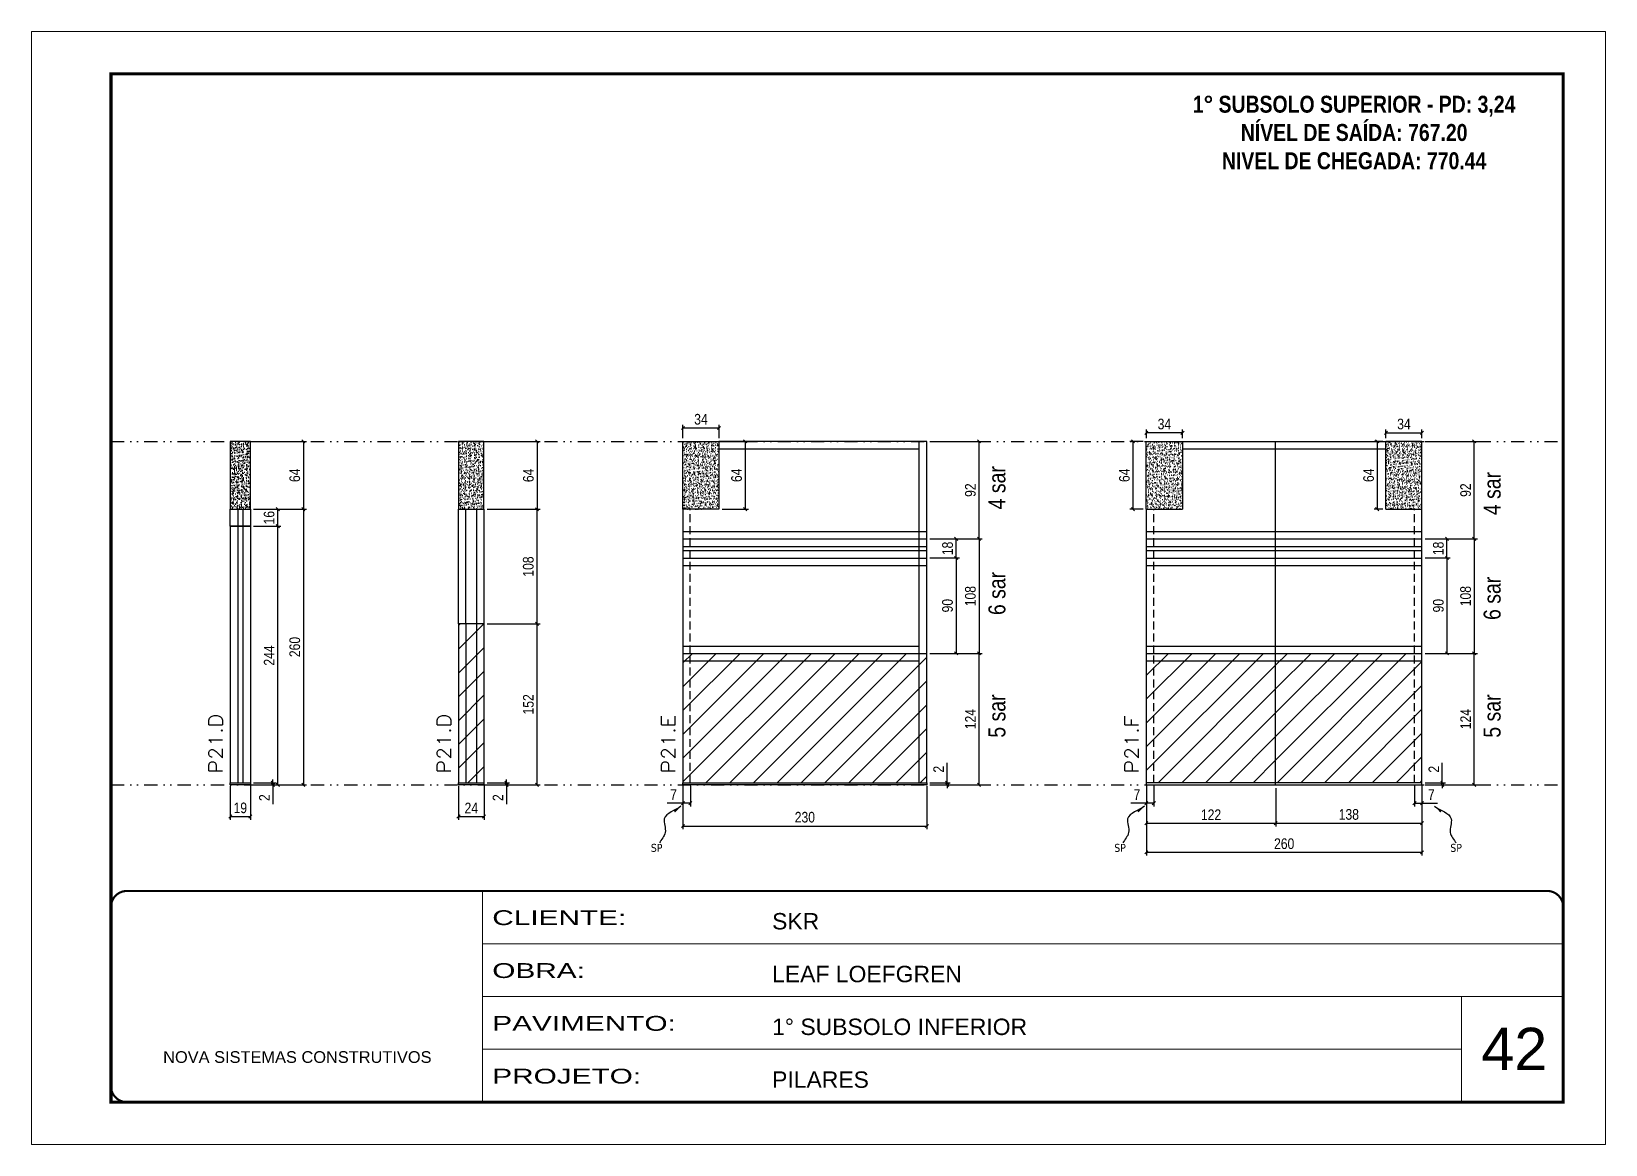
# Model space of a CAD drawing. Extents: x 14400 to 27878, y -21631 to 6985.
# Drawn here: x 15998 to 17483, y -5551 to -4501 of the extents above; entities that cross this region are included whole.
import ezdxf

# ---------------------------------------------------------------- set-up
doc = ezdxf.new("R2010")
doc.units = 0
for name, pattern in [('CONTINUO', [0]), ('DASHED', [0.75, 0.5, -0.25]), ('DIVIDE2', [0.625, 0.25, -0.125, 0, -0.125, 0, -0.125]), ('HIDDEN', [0.375, 0.25, -0.125])]:
    doc.linetypes.add(name, pattern=pattern)
for name, color, linetype, lineweight in [('CARIMBO', 255, 'Continuous', 9), ('Folhas', 255, 'Continuous', 9), ('Hachura', 251, 'Continuous', 9), ('SARRAFO DE PRESSAO', 251, 'DASHED', 9), ('Texto Seção', 7, 'Continuous', 15)]:
    doc.layers.add(name, color=color, linetype=linetype, lineweight=lineweight)
for name, color, linetype in [('COTA', 241, 'Continuous'), ('NOMENCLATURA', 7, 'Continuous'), ('Nível', 160, 'Continuous'), ('Painéis', 200, 'Continuous'), ('SARR_2.2x7', 40, 'Continuous'), ('Sarrafo de Pressão', 42, 'HIDDEN'), ('texto', 7, 'Continuous')]:
    doc.layers.add(name, color=color, linetype=linetype)
doc.styles.add('ARIAL', font='arial.ttf')
doc.styles.add('ARIAL_NARROW', font='ARIALN.TTF', dxfattribs={"height": 0.2})
doc.styles.add('COTA TECNICA', font='techl___.ttf', dxfattribs={"height": 10})
doc.styles.add('COTA TECNICA-50', font='techl___.ttf', dxfattribs={"height": 10})
doc.styles.add('REGUA-120', font='ROMANS.shx', dxfattribs={"height": 15})
doc.styles.add('ROMANC', font='techb___.ttf', dxfattribs={"height": 2.5})
doc.styles.get("Standard").update_dxf_attribs({"font": 'arial.ttf'})
doc.styles.add('Tecnologia', font='')
doc.styles.get('Tecnologia').set_extended_font_data('Forgotten Futurist')
doc.dimstyles.new('COTA PAINEL-50', dxfattribs={"dimtxt": 10, "dimasz": 3, "dimexe": 3, "dimexo": 3, "dimgap": 3, "dimtad": 1, "dimdec": 1, "dimzin": 12, "dimdsep": 46, "dimtxsty": 'COTA TECNICA-50', "dimblk1": 'OBLIQUE', "dimblk2": 'OBLIQUE', "dimsah": 1, "dimcen": 0.9, "dimclrd": 4, "dimclre": 4, "dimclrt": 240, "dimadec": 1, "dimazin": 3, "dimtfac": 1, "dimtdec": 1, "dimtmove": 0, "dimatfit": 3, "dimfxl": 1, "dimtolj": 1, "dimtzin": 12, "dimarcsym": 0})
doc.dimstyles.new('PAINEL', dxfattribs={"dimtxt": 10, "dimasz": 3, "dimexe": 3, "dimexo": 3, "dimgap": 3, "dimtad": 1, "dimdec": 1, "dimzin": 12, "dimdsep": 46, "dimtxsty": 'COTA TECNICA', "dimblk1": 'OBLIQUE', "dimblk2": 'OBLIQUE', "dimsah": 1, "dimcen": 0.9, "dimclrd": 4, "dimclre": 4, "dimclrt": 240, "dimadec": 1, "dimazin": 3, "dimtfac": 1, "dimtdec": 1, "dimtmove": 0, "dimatfit": 3, "dimfxl": 1, "dimtolj": 1, "dimtzin": 12, "dimarcsym": 0})
doc.dimstyles.get("Standard").update_dxf_attribs({"dimtxt": 0.18, "dimasz": 0.18, "dimexe": 0.18, "dimexo": 0.0625, "dimgap": 0.09, "dimtad": 0, "dimtih": 1, "dimtoh": 1, "dimdec": 4, "dimzin": 0, "dimdsep": 46, "dimtxsty": 'Standard', "dimcen": 0.09, "dimadec": 0, "dimazin": 0, "dimtfac": 1, "dimtdec": 4, "dimtofl": 0, "dimtmove": 0, "dimatfit": 3, "dimfxl": 1, "dimtolj": 1, "dimtzin": 0, "dimarcsym": 0})

msp = doc.modelspace()

# ---------------------------------------------------------------- texts
at = {"layer": 'CARIMBO', "style": 'ARIAL'}
msp.add_text('42', height=40, dxfattribs=at).set_placement((17366.33, -5480.88))
at = {"layer": 'NOMENCLATURA', "style": 'ARIAL_NARROW'}
for s, p in [('4 sar', (16917.29, -4951.83)), ('4 sar', (17384.49, -4957.28)), ('6 sar', (16917.29, -5051.55)), ('6 sar', (17384.49, -5056.18)), ('5 sar', (16917.29, -5167.22)), ('5 sar', (16917.29, -5167.22)), ('5 sar', (17384.49, -5167.22))]:
    msp.add_text(s, height=16, rotation=90, dxfattribs=at).set_placement(p)
at = {"layer": 'NOMENCLATURA', "color": 2, "insert": (17246.31, -4534.96), "char_height": 16, "attachment_point": 2, "style": 'ROMANC'}
msp.add_mtext_dynamic_manual_height_columns('\\P1° SUBSOLO SUPERIOR - PD: 3,24\\PNÍVEL DE SAÍDA: 767.20\\PNIVEL DE CHEGADA: 770.44', width=432.3511, gutter_width=1, heights=[0], dxfattribs=at)
at = {"layer": 'texto', "color": 0, "char_height": 7.5, "attachment_point": 5}
for insert in [(16588.27, -5271.23), (17025.47, -5271.23), (17342.5, -5271.23)]:
    msp.add_mtext('{\\fTahoma|b0|i0|c0|p34;\\C4;SP}', dxfattribs=dict(at, insert=insert))
at = {"layer": 'Texto Seção', "style": 'REGUA-120', "width": 1.1}
for s, p in [('P21.D', (16178.75, -5200.98)), ('P21.D', (16394.13, -5200.98)), ('P21.E', (16605.8, -5200.98)), ('P21.F', (17043, -5200.98))]:
    msp.add_text(s, height=13, rotation=90, dxfattribs=at).set_placement(p)

# ---------------------------------------------------------------- blocks, each defined once
blk = doc.blocks.new('9999999999')
at = {"color": 30, "linetype": 'CONTINUO'}
for p, q in [((98564.6, 34230.2), (98564.6, 34429.4)), ((98564.6, 34379.6), (99584, 34379.6)), ((98564.6, 34329.8), (99488, 34329.8)), ((99584, 34329.8), (99488, 34329.8)), ((99488, 34329.8), (99488, 34230.2)), ((98564.6, 34280), (99488, 34280))]:
    blk.add_line(p, q, dxfattribs=at)
at = {"color": 30, "linetype": 'CONTINUO', "const_width": 2}
blk.add_lwpolyline([(99584, 34230.2), (99584, 34414.4, 0.414214), (99569, 34429.4), (98229, 34429.4, 0.414214), (98214, 34414.4), (98214, 34245.2, 0.414214), (98229, 34230.2), (99584, 34230.2)], format="xyb", dxfattribs=at)
at = {"layer": 'Folhas'}
blk.add_lwpolyline([(98139, 34190.2), (99624, 34190.2), (99624, 35240.2), (98139, 35240.2)], close=True, dxfattribs=at)
at = {"layer": 'Folhas', "color": 30, "const_width": 3}
blk.add_lwpolyline([(98214, 34230.2), (99584, 34230.2), (99584, 35200.2), (98214, 35200.2)], close=True, dxfattribs=at)
at = {"color": 7, "linetype": 'Continuous', "ltscale": 5, "style": 'ARIAL'}
for s, height, p in [('SKR', 15.48, (98837.7, 34393.1)), ('LEAF LOEFGREN', 15.483, (98837.7, 34343.3)), ('1° SUBSOLO INFERIOR', 15.483, (98837.7, 34293.5)), ('NOVA SISTEMAS CONSTRUTIVOS', 11.059, (98263.2, 34267.2)), ('PILARES', 15.48, (98837.7, 34243.7))]:
    blk.add_text(s, height=height, dxfattribs=at).set_placement(p)
at = {"layer": 'Folhas', "color": 7, "style": 'Tecnologia', "width": 1.5}
for s, p in [('CLIENTE:', (98573.7, 34397.2)), ('OBRA:', (98573.7, 34347.3)), ('PAVIMENTO:', (98573.7, 34297.5)), ('PROJETO:', (98573.7, 34247.7))]:
    blk.add_text(s, height=14, dxfattribs=at).set_placement(p)
blk = doc.blocks.new('_Oblique')
at = {"color": 0, "linetype": 'ByBlock', "lineweight": -2}
blk.add_line((-0.5, -0.5), (0.5, 0.5), dxfattribs=at)
blk = doc.blocks.new('*D1478')
at = {"layer": 'COTA', "color": 4, "lineweight": -2, "transparency": 16777216}
for p, q in [((17050.3, -5212.7), (17050.3, -5278.4)), ((17310.3, -5212.7), (17310.3, -5278.4)), ((17310.3, -5275.4), (17050.3, -5275.4))]:
    blk.add_line(p, q, dxfattribs=at)
at = {"layer": 'Defpoints', "color": 0, "transparency": 16777216}
for p in [(17050.3, -5209.7), (17310.3, -5209.7), (17050.3, -5275.4)]:
    blk.add_point(p, dxfattribs=at)
at = {"layer": 'COTA', "color": 4, "lineweight": -2, "transparency": 16777216, "xscale": 3, "yscale": 3, "zscale": 3, "rotation": 180}
blk.add_blockref('_Oblique', (17050.3, -5275.4), dxfattribs=at)
at = {"layer": 'COTA', "color": 4, "lineweight": -2, "transparency": 16777216, "xscale": 3, "yscale": 3, "zscale": 3}
blk.add_blockref('_Oblique', (17310.3, -5275.4), dxfattribs=at)
at = {"layer": 'COTA', "color": 240, "transparency": 16777216, "insert": (17180.3, -5267.3), "char_height": 10, "attachment_point": 5, "style": 'COTA TECNICA'}
blk.add_mtext('\\A1;260', dxfattribs=at)
blk = doc.blocks.new('*D1479')
at = {"layer": 'COTA', "color": 4, "lineweight": -2, "transparency": 16777216}
for p, q in [((17303.3, -5212.7), (17303.3, -5232)), ((17310.3, -5214.7), (17310.3, -5232)), ((17303.3, -5229), (17310.3, -5229)), ((17310.3, -5229), (17325, -5229))]:
    blk.add_line(p, q, dxfattribs=at)
at = {"layer": 'Defpoints', "color": 0, "transparency": 16777216}
for p in [(17303.3, -5209.7), (17310.3, -5211.7), (17310.3, -5229)]:
    blk.add_point(p, dxfattribs=at)
at = {"layer": 'COTA', "color": 4, "lineweight": -2, "transparency": 16777216, "xscale": 3, "yscale": 3, "zscale": 3, "rotation": 180}
blk.add_blockref('_Oblique', (17303.3, -5229), dxfattribs=at)
at = {"layer": 'COTA', "color": 4, "lineweight": -2, "transparency": 16777216, "xscale": 3, "yscale": 3, "zscale": 3}
blk.add_blockref('_Oblique', (17310.3, -5229), dxfattribs=at)
at = {"layer": 'COTA', "color": 240, "transparency": 16777216, "insert": (17319.1, -5220.9), "char_height": 10, "attachment_point": 5, "style": 'COTA TECNICA-50'}
blk.add_mtext('\\A1;7', dxfattribs=at)
blk = doc.blocks.new('*D1480')
at = {"layer": 'COTA', "color": 4, "lineweight": -2, "transparency": 16777216}
for p, q in [((17050.3, -5214.7), (17050.3, -5232)), ((17057.3, -5212.7), (17057.3, -5232)), ((17050.3, -5229), (17035.5, -5229)), ((17057.3, -5229), (17050.3, -5229))]:
    blk.add_line(p, q, dxfattribs=at)
at = {"layer": 'Defpoints', "color": 0, "transparency": 16777216}
for p in [(17050.3, -5211.7), (17057.3, -5209.7), (17050.3, -5229)]:
    blk.add_point(p, dxfattribs=at)
at = {"layer": 'COTA', "color": 4, "lineweight": -2, "transparency": 16777216, "xscale": 3, "yscale": 3, "zscale": 3, "rotation": 180}
blk.add_blockref('_Oblique', (17050.3, -5229), dxfattribs=at)
at = {"layer": 'COTA', "color": 4, "lineweight": -2, "transparency": 16777216, "xscale": 3, "yscale": 3, "zscale": 3}
blk.add_blockref('_Oblique', (17057.3, -5229), dxfattribs=at)
at = {"layer": 'COTA', "color": 240, "transparency": 16777216, "insert": (17041.4, -5220.9), "char_height": 10, "attachment_point": 5, "style": 'COTA TECNICA-50'}
blk.add_mtext('\\A1;7', dxfattribs=at)
blk = doc.blocks.new('*D1481')
at = {"layer": 'COTA', "color": 4, "lineweight": -2, "transparency": 16777216}
for p, q in [((17329.5, -5209.7), (17329.5, -5190.9)), ((17313.3, -5209.7), (17332.5, -5209.7)), ((17313.3, -5211.7), (17332.5, -5211.7)), ((17329.5, -5211.7), (17329.5, -5209.7)), ((17329.5, -5211.7), (17329.5, -5214.7))]:
    blk.add_line(p, q, dxfattribs=at)
at = {"layer": 'Defpoints', "color": 0, "transparency": 16777216}
for p in [(17310.3, -5209.7), (17310.3, -5211.7), (17329.5, -5211.7)]:
    blk.add_point(p, dxfattribs=at)
at = {"layer": 'COTA', "color": 4, "lineweight": -2, "transparency": 16777216, "xscale": 3, "yscale": 3, "zscale": 3}
for p, rotation in [((17329.5, -5209.7), 270), ((17329.5, -5211.7), 90)]:
    blk.add_blockref('_Oblique', p, dxfattribs=dict(at, rotation=rotation))
at = {"layer": 'COTA', "color": 240, "transparency": 16777216, "insert": (17321.5, -5197), "char_height": 10, "attachment_point": 5, "rotation": 90, "style": 'COTA TECNICA-50'}
blk.add_mtext('\\A1;2', dxfattribs=at)
blk = doc.blocks.new('*D1497')
at = {"layer": 'COTA', "color": 4, "linetype": 'ByBlock', "lineweight": -2, "transparency": 16777216}
for p, q in [((17313.3, -5087.7), (17362.6, -5087.7)), ((17359.6, -5211.7), (17359.6, -5087.7)), ((17313.3, -5211.7), (17362.6, -5211.7))]:
    blk.add_line(p, q, dxfattribs=at)
at = {"layer": 'Defpoints', "color": 0, "linetype": 'ByBlock', "transparency": 16777216}
for p in [(17310.3, -5087.7), (17359.6, -5087.7), (17310.3, -5211.7)]:
    blk.add_point(p, dxfattribs=at)
at = {"layer": 'COTA', "color": 4, "linetype": 'ByBlock', "lineweight": -2, "transparency": 16777216, "xscale": 3, "yscale": 3, "zscale": 3}
for p, rotation in [((17359.6, -5087.7), 90), ((17359.6, -5211.7), 270)]:
    blk.add_blockref('_Oblique', p, dxfattribs=dict(at, rotation=rotation))
at = {"layer": 'COTA', "color": 240, "linetype": 'ByBlock', "transparency": 16777216, "insert": (17351.5, -5149.7), "char_height": 10, "attachment_point": 5, "rotation": 90, "style": 'COTA TECNICA'}
blk.add_mtext('\\A1;124', dxfattribs=at)
blk = doc.blocks.new('*D1498')
at = {"layer": 'COTA', "color": 4, "linetype": 'ByBlock', "lineweight": -2, "transparency": 16777216}
for p, q in [((17313.3, -5087.7), (17362.6, -5087.7)), ((17359.6, -5211.7), (17359.6, -5087.7)), ((17313.3, -5211.7), (17362.6, -5211.7))]:
    blk.add_line(p, q, dxfattribs=at)
at = {"layer": 'Defpoints', "color": 0, "linetype": 'ByBlock', "transparency": 16777216}
for p in [(17310.3, -5087.7), (17359.6, -5087.7), (17310.3, -5211.7)]:
    blk.add_point(p, dxfattribs=at)
at = {"layer": 'COTA', "color": 4, "linetype": 'ByBlock', "lineweight": -2, "transparency": 16777216, "xscale": 3, "yscale": 3, "zscale": 3}
for p, rotation in [((17359.6, -5087.7), 90), ((17359.6, -5211.7), 270)]:
    blk.add_blockref('_Oblique', p, dxfattribs=dict(at, rotation=rotation))
at = {"layer": 'COTA', "color": 240, "linetype": 'ByBlock', "transparency": 16777216, "insert": (17351.5, -5149.7), "char_height": 10, "attachment_point": 5, "rotation": 90, "style": 'COTA TECNICA'}
blk.add_mtext('\\A1;124', dxfattribs=at)
blk = doc.blocks.new('*D1499')
at = {"layer": 'COTA', "color": 4, "lineweight": -2, "transparency": 16777216}
for p, q in [((17172.3, -5214.7), (17172.3, -5250.9)), ((17310.3, -5214.7), (17310.3, -5250.9)), ((17172.3, -5247.9), (17310.3, -5247.9))]:
    blk.add_line(p, q, dxfattribs=at)
at = {"layer": 'Defpoints', "color": 0, "transparency": 16777216}
for p in [(17172.3, -5211.7), (17310.3, -5211.7), (17310.3, -5247.9)]:
    blk.add_point(p, dxfattribs=at)
at = {"layer": 'COTA', "color": 4, "lineweight": -2, "transparency": 16777216, "xscale": 3, "yscale": 3, "zscale": 3, "rotation": 180}
blk.add_blockref('_Oblique', (17172.3, -5247.9), dxfattribs=at)
at = {"layer": 'COTA', "color": 4, "lineweight": -2, "transparency": 16777216, "xscale": 3, "yscale": 3, "zscale": 3}
blk.add_blockref('_Oblique', (17310.3, -5247.9), dxfattribs=at)
at = {"layer": 'COTA', "color": 240, "transparency": 16777216, "insert": (17241.3, -5239.7), "char_height": 10, "attachment_point": 5, "style": 'COTA TECNICA'}
blk.add_mtext('\\A1;138', dxfattribs=at)
blk = doc.blocks.new('*D1500')
at = {"layer": 'COTA', "color": 4, "lineweight": -2, "transparency": 16777216}
for p, q in [((17050.3, -5214.7), (17050.3, -5250.9)), ((17172.3, -5214.7), (17172.3, -5250.9)), ((17050.3, -5247.9), (17172.3, -5247.9))]:
    blk.add_line(p, q, dxfattribs=at)
at = {"layer": 'Defpoints', "color": 0, "transparency": 16777216}
for p in [(17050.3, -5211.7), (17172.3, -5211.7), (17172.3, -5247.9)]:
    blk.add_point(p, dxfattribs=at)
at = {"layer": 'COTA', "color": 4, "lineweight": -2, "transparency": 16777216, "xscale": 3, "yscale": 3, "zscale": 3, "rotation": 180}
blk.add_blockref('_Oblique', (17050.3, -5247.9), dxfattribs=at)
at = {"layer": 'COTA', "color": 4, "lineweight": -2, "transparency": 16777216, "xscale": 3, "yscale": 3, "zscale": 3}
blk.add_blockref('_Oblique', (17172.3, -5247.9), dxfattribs=at)
at = {"layer": 'COTA', "color": 240, "transparency": 16777216, "insert": (17111.3, -5239.9), "char_height": 10, "attachment_point": 5, "style": 'COTA TECNICA'}
blk.add_mtext('\\A1;122', dxfattribs=at)
blk = doc.blocks.new('*D1482')
at = {"layer": 'COTA', "color": 4, "lineweight": -2, "transparency": 16777216}
for p, q in [((16401.4, -5212.7), (16401.4, -5244.6)), ((16425.4, -5212.7), (16425.4, -5244.6)), ((16401.4, -5241.6), (16425.4, -5241.6))]:
    blk.add_line(p, q, dxfattribs=at)
at = {"layer": 'Defpoints', "color": 0, "transparency": 16777216}
for p in [(16401.4, -5209.7), (16425.4, -5209.7), (16425.4, -5241.6)]:
    blk.add_point(p, dxfattribs=at)
at = {"layer": 'COTA', "color": 4, "lineweight": -2, "transparency": 16777216, "xscale": 3, "yscale": 3, "zscale": 3, "rotation": 180}
blk.add_blockref('_Oblique', (16401.4, -5241.6), dxfattribs=at)
at = {"layer": 'COTA', "color": 4, "lineweight": -2, "transparency": 16777216, "xscale": 3, "yscale": 3, "zscale": 3}
blk.add_blockref('_Oblique', (16425.4, -5241.6), dxfattribs=at)
at = {"layer": 'COTA', "color": 240, "transparency": 16777216, "insert": (16413.4, -5233.6), "char_height": 10, "attachment_point": 5, "style": 'COTA TECNICA'}
blk.add_mtext('\\A1;24', dxfattribs=at)
blk = doc.blocks.new('*D1483')
at = {"layer": 'COTA', "color": 4, "lineweight": -2, "transparency": 16777216}
for p, q in [((16428.4, -5209.7), (16449.6, -5209.7)), ((16428.4, -5211.7), (16449.6, -5211.7)), ((16446.6, -5209.7), (16446.6, -5206.7)), ((16446.6, -5209.7), (16446.6, -5211.7)), ((16446.6, -5211.7), (16446.6, -5229.9))]:
    blk.add_line(p, q, dxfattribs=at)
at = {"layer": 'Defpoints', "color": 0, "transparency": 16777216}
for p in [(16425.4, -5209.7), (16425.4, -5211.7), (16446.6, -5209.7)]:
    blk.add_point(p, dxfattribs=at)
at = {"layer": 'COTA', "color": 4, "lineweight": -2, "transparency": 16777216, "xscale": 3, "yscale": 3, "zscale": 3}
for p, rotation in [((16446.6, -5209.7), 270), ((16446.6, -5211.7), 90)]:
    blk.add_blockref('_Oblique', p, dxfattribs=dict(at, rotation=rotation))
at = {"layer": 'COTA', "color": 240, "transparency": 16777216, "insert": (16438.6, -5223.8), "char_height": 10, "attachment_point": 5, "rotation": 90, "style": 'COTA TECNICA-50'}
blk.add_mtext('\\A1;2', dxfattribs=at)
blk = doc.blocks.new('*D1501')
at = {"layer": 'COTA', "color": 4, "linetype": 'ByBlock', "lineweight": -2, "transparency": 16777216}
for p, q in [((16428.4, -4887.7), (16478.4, -4887.7)), ((16475.4, -4887.7), (16475.4, -4951.8)), ((16428.4, -4951.8), (16478.4, -4951.8))]:
    blk.add_line(p, q, dxfattribs=at)
at = {"layer": 'Defpoints', "color": 0, "linetype": 'ByBlock', "transparency": 16777216}
for p in [(16425.4, -4887.7), (16425.4, -4951.8), (16475.4, -4951.8)]:
    blk.add_point(p, dxfattribs=at)
at = {"layer": 'COTA', "color": 4, "linetype": 'ByBlock', "lineweight": -2, "transparency": 16777216, "xscale": 3, "yscale": 3, "zscale": 3}
for p, rotation in [((16475.4, -4887.7), 90), ((16475.4, -4951.8), 270)]:
    blk.add_blockref('_Oblique', p, dxfattribs=dict(at, rotation=rotation))
at = {"layer": 'COTA', "color": 240, "linetype": 'ByBlock', "transparency": 16777216, "insert": (16467.3, -4919.8), "char_height": 10, "attachment_point": 5, "rotation": 90, "style": 'COTA TECNICA'}
blk.add_mtext('\\A1;64', dxfattribs=at)
blk = doc.blocks.new('*D1484')
at = {"layer": 'COTA', "color": 4, "lineweight": -2, "transparency": 16777216}
for p, q in [((16186, -5212.7), (16186, -5244.6)), ((16205, -5212.7), (16205, -5244.6)), ((16186, -5241.6), (16205, -5241.6))]:
    blk.add_line(p, q, dxfattribs=at)
at = {"layer": 'Defpoints', "color": 0, "transparency": 16777216}
for p in [(16186, -5209.7), (16205, -5209.7), (16205, -5241.6)]:
    blk.add_point(p, dxfattribs=at)
at = {"layer": 'COTA', "color": 4, "lineweight": -2, "transparency": 16777216, "xscale": 3, "yscale": 3, "zscale": 3, "rotation": 180}
blk.add_blockref('_Oblique', (16186, -5241.6), dxfattribs=at)
at = {"layer": 'COTA', "color": 4, "lineweight": -2, "transparency": 16777216, "xscale": 3, "yscale": 3, "zscale": 3}
blk.add_blockref('_Oblique', (16205, -5241.6), dxfattribs=at)
at = {"layer": 'COTA', "color": 240, "transparency": 16777216, "insert": (16195.5, -5233.5), "char_height": 10, "attachment_point": 5, "style": 'COTA TECNICA'}
blk.add_mtext('\\A1;19', dxfattribs=at)
blk = doc.blocks.new('*D1485')
at = {"layer": 'COTA', "color": 4, "lineweight": -2, "transparency": 16777216}
for p, q in [((16208, -5209.7), (16229.2, -5209.7)), ((16208, -5211.7), (16229.2, -5211.7)), ((16226.2, -5209.7), (16226.2, -5206.7)), ((16226.2, -5209.7), (16226.2, -5211.7)), ((16226.2, -5211.7), (16226.2, -5229.9))]:
    blk.add_line(p, q, dxfattribs=at)
at = {"layer": 'Defpoints', "color": 0, "transparency": 16777216}
for p in [(16205, -5209.7), (16205, -5211.7), (16226.2, -5209.7)]:
    blk.add_point(p, dxfattribs=at)
at = {"layer": 'COTA', "color": 4, "lineweight": -2, "transparency": 16777216, "xscale": 3, "yscale": 3, "zscale": 3}
for p, rotation in [((16226.2, -5209.7), 270), ((16226.2, -5211.7), 90)]:
    blk.add_blockref('_Oblique', p, dxfattribs=dict(at, rotation=rotation))
at = {"layer": 'COTA', "color": 240, "transparency": 16777216, "insert": (16218.2, -5223.8), "char_height": 10, "attachment_point": 5, "rotation": 90, "style": 'COTA TECNICA-50'}
blk.add_mtext('\\A1;2', dxfattribs=at)
blk = doc.blocks.new('*D1486')
at = {"layer": 'COTA', "color": 4, "lineweight": -2, "transparency": 16777216}
for p, q in [((16208, -4967.7), (16233.8, -4967.7)), ((16230.8, -5211.7), (16230.8, -4967.7)), ((16208, -5211.7), (16233.8, -5211.7))]:
    blk.add_line(p, q, dxfattribs=at)
at = {"layer": 'Defpoints', "color": 0, "transparency": 16777216}
for p in [(16205, -4967.7), (16230.8, -4967.7), (16205, -5211.7)]:
    blk.add_point(p, dxfattribs=at)
at = {"layer": 'COTA', "color": 4, "lineweight": -2, "transparency": 16777216, "xscale": 3, "yscale": 3, "zscale": 3}
for p, rotation in [((16230.8, -4967.7), 90), ((16230.8, -5211.7), 270)]:
    blk.add_blockref('_Oblique', p, dxfattribs=dict(at, rotation=rotation))
at = {"layer": 'COTA', "color": 240, "transparency": 16777216, "insert": (16222.7, -5089.7), "char_height": 10, "attachment_point": 5, "rotation": 90, "style": 'COTA TECNICA-50'}
blk.add_mtext('\\A1;244', dxfattribs=at)
blk = doc.blocks.new('*D1487')
at = {"layer": 'COTA', "color": 4, "lineweight": -2, "transparency": 16777216}
for p, q in [((16613.1, -5212.7), (16613.1, -5253.6)), ((16843.1, -5212.7), (16843.1, -5253.6)), ((16613.1, -5250.6), (16843.1, -5250.6))]:
    blk.add_line(p, q, dxfattribs=at)
at = {"layer": 'Defpoints', "color": 0, "transparency": 16777216}
for p in [(16613.1, -5209.7), (16843.1, -5209.7), (16843.1, -5250.6)]:
    blk.add_point(p, dxfattribs=at)
at = {"layer": 'COTA', "color": 4, "lineweight": -2, "transparency": 16777216, "xscale": 3, "yscale": 3, "zscale": 3, "rotation": 180}
blk.add_blockref('_Oblique', (16613.1, -5250.6), dxfattribs=at)
at = {"layer": 'COTA', "color": 4, "lineweight": -2, "transparency": 16777216, "xscale": 3, "yscale": 3, "zscale": 3}
blk.add_blockref('_Oblique', (16843.1, -5250.6), dxfattribs=at)
at = {"layer": 'COTA', "color": 240, "transparency": 16777216, "insert": (16728.1, -5242.3), "char_height": 10, "attachment_point": 5, "style": 'COTA TECNICA'}
blk.add_mtext('\\A1;230', dxfattribs=at)
blk = doc.blocks.new('*D1488')
at = {"layer": 'COTA', "color": 4, "lineweight": -2, "transparency": 16777216}
for p, q in [((16613.1, -5214.7), (16613.1, -5232)), ((16620.1, -5212.7), (16620.1, -5232)), ((16613.1, -5229), (16598.3, -5229)), ((16620.1, -5229), (16613.1, -5229))]:
    blk.add_line(p, q, dxfattribs=at)
at = {"layer": 'Defpoints', "color": 0, "transparency": 16777216}
for p in [(16613.1, -5211.7), (16620.1, -5209.7), (16613.1, -5229)]:
    blk.add_point(p, dxfattribs=at)
at = {"layer": 'COTA', "color": 4, "lineweight": -2, "transparency": 16777216, "xscale": 3, "yscale": 3, "zscale": 3, "rotation": 180}
blk.add_blockref('_Oblique', (16613.1, -5229), dxfattribs=at)
at = {"layer": 'COTA', "color": 4, "lineweight": -2, "transparency": 16777216, "xscale": 3, "yscale": 3, "zscale": 3}
blk.add_blockref('_Oblique', (16620.1, -5229), dxfattribs=at)
at = {"layer": 'COTA', "color": 240, "transparency": 16777216, "insert": (16604.2, -5220.9), "char_height": 10, "attachment_point": 5, "style": 'COTA TECNICA-50'}
blk.add_mtext('\\A1;7', dxfattribs=at)
blk = doc.blocks.new('*D1489')
at = {"layer": 'COTA', "color": 4, "lineweight": -2, "transparency": 16777216}
for p, q in [((16862.3, -5209.7), (16862.3, -5190.9)), ((16846.1, -5209.7), (16865.3, -5209.7)), ((16846.1, -5211.7), (16865.3, -5211.7)), ((16862.3, -5211.7), (16862.3, -5209.7)), ((16862.3, -5211.7), (16862.3, -5214.7))]:
    blk.add_line(p, q, dxfattribs=at)
at = {"layer": 'Defpoints', "color": 0, "transparency": 16777216}
for p in [(16843.1, -5209.7), (16843.1, -5211.7), (16862.3, -5211.7)]:
    blk.add_point(p, dxfattribs=at)
at = {"layer": 'COTA', "color": 4, "lineweight": -2, "transparency": 16777216, "xscale": 3, "yscale": 3, "zscale": 3}
for p, rotation in [((16862.3, -5209.7), 270), ((16862.3, -5211.7), 90)]:
    blk.add_blockref('_Oblique', p, dxfattribs=dict(at, rotation=rotation))
at = {"layer": 'COTA', "color": 240, "transparency": 16777216, "insert": (16854.3, -5197), "char_height": 10, "attachment_point": 5, "rotation": 90, "style": 'COTA TECNICA-50'}
blk.add_mtext('\\A1;2', dxfattribs=at)
blk = doc.blocks.new('*D1502')
at = {"layer": 'COTA', "color": 4, "lineweight": -2, "transparency": 16777216}
for p, q in [((16650.1, -4887.7), (16674.8, -4887.7)), ((16671.8, -4887.7), (16671.8, -4951.7)), ((16650.1, -4951.7), (16674.8, -4951.7))]:
    blk.add_line(p, q, dxfattribs=at)
at = {"layer": 'Defpoints', "color": 0, "transparency": 16777216}
for p in [(16647.1, -4887.7), (16647.1, -4951.7), (16671.8, -4951.7)]:
    blk.add_point(p, dxfattribs=at)
at = {"layer": 'COTA', "color": 4, "lineweight": -2, "transparency": 16777216, "xscale": 3, "yscale": 3, "zscale": 3}
for p, rotation in [((16671.8, -4887.7), 90), ((16671.8, -4951.7), 270)]:
    blk.add_blockref('_Oblique', p, dxfattribs=dict(at, rotation=rotation))
at = {"layer": 'COTA', "color": 240, "transparency": 16777216, "insert": (16663.7, -4919.7), "char_height": 10, "attachment_point": 5, "rotation": 90, "style": 'COTA TECNICA'}
blk.add_mtext('\\A1;64', dxfattribs=at)
blk = doc.blocks.new('*D1503')
at = {"layer": 'COTA', "color": 4, "lineweight": -2, "transparency": 16777216}
for p, q in [((16613.1, -4884.7), (16613.1, -4872.1)), ((16647.1, -4875.1), (16613.1, -4875.1)), ((16647.1, -4884.7), (16647.1, -4872.1))]:
    blk.add_line(p, q, dxfattribs=at)
at = {"layer": 'Defpoints', "color": 0, "transparency": 16777216}
for p in [(16613.1, -4875.1), (16613.1, -4887.7), (16647.1, -4887.7)]:
    blk.add_point(p, dxfattribs=at)
at = {"layer": 'COTA', "color": 4, "lineweight": -2, "transparency": 16777216, "xscale": 3, "yscale": 3, "zscale": 3, "rotation": 180}
blk.add_blockref('_Oblique', (16613.1, -4875.1), dxfattribs=at)
at = {"layer": 'COTA', "color": 4, "lineweight": -2, "transparency": 16777216, "xscale": 3, "yscale": 3, "zscale": 3}
blk.add_blockref('_Oblique', (16647.1, -4875.1), dxfattribs=at)
at = {"layer": 'COTA', "color": 240, "transparency": 16777216, "insert": (16630.1, -4866.9), "char_height": 10, "attachment_point": 5, "style": 'COTA TECNICA'}
blk.add_mtext('\\A1;34', dxfattribs=at)
blk = doc.blocks.new('*D1504')
at = {"layer": 'COTA', "color": 4, "lineweight": -2, "transparency": 16777216}
for p, q in [((16846.1, -5087.7), (16895.4, -5087.7)), ((16892.4, -5211.7), (16892.4, -5087.7)), ((16846.1, -5211.7), (16895.4, -5211.7))]:
    blk.add_line(p, q, dxfattribs=at)
at = {"layer": 'Defpoints', "color": 0, "transparency": 16777216}
for p in [(16843.1, -5087.7), (16892.4, -5087.7), (16843.1, -5211.7)]:
    blk.add_point(p, dxfattribs=at)
at = {"layer": 'COTA', "color": 4, "lineweight": -2, "transparency": 16777216, "xscale": 3, "yscale": 3, "zscale": 3}
for p, rotation in [((16892.4, -5087.7), 90), ((16892.4, -5211.7), 270)]:
    blk.add_blockref('_Oblique', p, dxfattribs=dict(at, rotation=rotation))
at = {"layer": 'COTA', "color": 240, "transparency": 16777216, "insert": (16884.3, -5149.7), "char_height": 10, "attachment_point": 5, "rotation": 90, "style": 'COTA TECNICA'}
blk.add_mtext('\\A1;124', dxfattribs=at)
blk = doc.blocks.new('*D1490')
at = {"layer": 'COTA', "color": 4, "lineweight": -2, "transparency": 16777216}
for p, q in [((16428.4, -5059.8), (16478.4, -5059.8)), ((16475.4, -5211.7), (16475.4, -5059.8)), ((16428.4, -5211.7), (16478.4, -5211.7))]:
    blk.add_line(p, q, dxfattribs=at)
at = {"layer": 'Defpoints', "color": 0, "transparency": 16777216}
for p in [(16425.4, -5059.8), (16475.4, -5059.8), (16425.4, -5211.7)]:
    blk.add_point(p, dxfattribs=at)
at = {"layer": 'COTA', "color": 4, "lineweight": -2, "transparency": 16777216, "xscale": 3, "yscale": 3, "zscale": 3}
for p, rotation in [((16475.4, -5059.8), 90), ((16475.4, -5211.7), 270)]:
    blk.add_blockref('_Oblique', p, dxfattribs=dict(at, rotation=rotation))
at = {"layer": 'COTA', "color": 240, "transparency": 16777216, "insert": (16467.3, -5135.8), "char_height": 10, "attachment_point": 5, "rotation": 90, "style": 'COTA TECNICA-50'}
blk.add_mtext('\\A1;152', dxfattribs=at)
blk = doc.blocks.new('*D1505')
at = {"layer": 'COTA', "color": 4, "lineweight": -2, "transparency": 16777216}
for p, q in [((17273.3, -4887.7), (17265.1, -4887.7)), ((17268.1, -4887.7), (17268.1, -4951.7)), ((17273.3, -4951.7), (17265.1, -4951.7))]:
    blk.add_line(p, q, dxfattribs=at)
at = {"layer": 'Defpoints', "color": 0, "transparency": 16777216}
for p in [(17276.3, -4887.7), (17268.1, -4951.7), (17276.3, -4951.7)]:
    blk.add_point(p, dxfattribs=at)
at = {"layer": 'COTA', "color": 4, "lineweight": -2, "transparency": 16777216, "xscale": 3, "yscale": 3, "zscale": 3}
for p, rotation in [((17268.1, -4887.7), 90), ((17268.1, -4951.7), 270)]:
    blk.add_blockref('_Oblique', p, dxfattribs=dict(at, rotation=rotation))
at = {"layer": 'COTA', "color": 240, "transparency": 16777216, "insert": (17260, -4919.7), "char_height": 10, "attachment_point": 5, "rotation": 90, "style": 'COTA TECNICA'}
blk.add_mtext('\\A1;64', dxfattribs=at)
blk = doc.blocks.new('*D1506')
at = {"layer": 'COTA', "color": 4, "lineweight": -2, "transparency": 16777216}
for p, q in [((17276.3, -4884.7), (17276.3, -4876.6)), ((17276.3, -4879.6), (17310.3, -4879.6)), ((17310.3, -4884.7), (17310.3, -4876.6))]:
    blk.add_line(p, q, dxfattribs=at)
at = {"layer": 'Defpoints', "color": 0, "transparency": 16777216}
for p in [(17310.3, -4879.6), (17276.3, -4887.7), (17310.3, -4887.7)]:
    blk.add_point(p, dxfattribs=at)
at = {"layer": 'COTA', "color": 4, "lineweight": -2, "transparency": 16777216, "xscale": 3, "yscale": 3, "zscale": 3, "rotation": 180}
blk.add_blockref('_Oblique', (17276.3, -4879.6), dxfattribs=at)
at = {"layer": 'COTA', "color": 4, "lineweight": -2, "transparency": 16777216, "xscale": 3, "yscale": 3, "zscale": 3}
blk.add_blockref('_Oblique', (17310.3, -4879.6), dxfattribs=at)
at = {"layer": 'COTA', "color": 240, "transparency": 16777216, "insert": (17293.3, -4871.4), "char_height": 10, "attachment_point": 5, "style": 'COTA TECNICA'}
blk.add_mtext('\\A1;34', dxfattribs=at)
blk = doc.blocks.new('*D1515')
at = {"layer": 'COTA', "color": 4, "lineweight": -2, "transparency": 16777216}
for p, q in [((16208, -4887.7), (16258, -4887.7)), ((16255, -4887.7), (16255, -4951.7)), ((16208, -4951.7), (16258, -4951.7))]:
    blk.add_line(p, q, dxfattribs=at)
at = {"layer": 'Defpoints', "color": 0, "transparency": 16777216}
for p in [(16205, -4887.7), (16205, -4951.7), (16255, -4951.7)]:
    blk.add_point(p, dxfattribs=at)
at = {"layer": 'COTA', "color": 4, "lineweight": -2, "transparency": 16777216, "xscale": 3, "yscale": 3, "zscale": 3}
for p, rotation in [((16255, -4887.7), 90), ((16255, -4951.7), 270)]:
    blk.add_blockref('_Oblique', p, dxfattribs=dict(at, rotation=rotation))
at = {"layer": 'COTA', "color": 240, "transparency": 16777216, "insert": (16246.9, -4919.7), "char_height": 10, "attachment_point": 5, "rotation": 90, "style": 'COTA TECNICA'}
blk.add_mtext('\\A1;64', dxfattribs=at)
blk = doc.blocks.new('*D1516')
at = {"layer": 'COTA', "color": 4, "lineweight": -2, "transparency": 16777216}
for p, q in [((16846.1, -4887.7), (16895.4, -4887.7)), ((16892.4, -4979.7), (16892.4, -4887.7)), ((16846.1, -4979.7), (16895.4, -4979.7))]:
    blk.add_line(p, q, dxfattribs=at)
at = {"layer": 'Defpoints', "color": 0, "transparency": 16777216}
for p in [(16843.1, -4887.7), (16892.4, -4887.7), (16843.1, -4979.7)]:
    blk.add_point(p, dxfattribs=at)
at = {"layer": 'COTA', "color": 4, "lineweight": -2, "transparency": 16777216, "xscale": 3, "yscale": 3, "zscale": 3}
for p, rotation in [((16892.4, -4887.7), 90), ((16892.4, -4979.7), 270)]:
    blk.add_blockref('_Oblique', p, dxfattribs=dict(at, rotation=rotation))
at = {"layer": 'COTA', "color": 240, "transparency": 16777216, "insert": (16884.3, -4933.7), "char_height": 10, "attachment_point": 5, "rotation": 90, "style": 'COTA TECNICA'}
blk.add_mtext('\\A1;92', dxfattribs=at)
blk = doc.blocks.new('*D1517')
at = {"layer": 'COTA', "color": 4, "lineweight": -2, "transparency": 16777216}
for p, q in [((17313.3, -4887.7), (17362.6, -4887.7)), ((17359.6, -4979.7), (17359.6, -4887.7)), ((17313.3, -4979.7), (17362.6, -4979.7))]:
    blk.add_line(p, q, dxfattribs=at)
at = {"layer": 'Defpoints', "color": 0, "transparency": 16777216}
for p in [(17310.3, -4887.7), (17359.6, -4887.7), (17310.3, -4979.7)]:
    blk.add_point(p, dxfattribs=at)
at = {"layer": 'COTA', "color": 4, "lineweight": -2, "transparency": 16777216, "xscale": 3, "yscale": 3, "zscale": 3}
for p, rotation in [((17359.6, -4887.7), 90), ((17359.6, -4979.7), 270)]:
    blk.add_blockref('_Oblique', p, dxfattribs=dict(at, rotation=rotation))
at = {"layer": 'COTA', "color": 240, "transparency": 16777216, "insert": (17351.5, -4933.7), "char_height": 10, "attachment_point": 5, "rotation": 90, "style": 'COTA TECNICA'}
blk.add_mtext('\\A1;92', dxfattribs=at)
blk = doc.blocks.new('*D1518')
at = {"layer": 'COTA', "color": 4, "lineweight": -2, "transparency": 16777216}
for p, q in [((17050.3, -4884.7), (17050.3, -4876.6)), ((17084.3, -4879.6), (17050.3, -4879.6)), ((17084.3, -4884.7), (17084.3, -4876.6))]:
    blk.add_line(p, q, dxfattribs=at)
at = {"layer": 'Defpoints', "color": 0, "transparency": 16777216}
for p in [(17050.3, -4879.6), (17050.3, -4887.7), (17084.3, -4887.7)]:
    blk.add_point(p, dxfattribs=at)
at = {"layer": 'COTA', "color": 4, "lineweight": -2, "transparency": 16777216, "xscale": 3, "yscale": 3, "zscale": 3, "rotation": 180}
blk.add_blockref('_Oblique', (17050.3, -4879.6), dxfattribs=at)
at = {"layer": 'COTA', "color": 4, "lineweight": -2, "transparency": 16777216, "xscale": 3, "yscale": 3, "zscale": 3}
blk.add_blockref('_Oblique', (17084.3, -4879.6), dxfattribs=at)
at = {"layer": 'COTA', "color": 240, "transparency": 16777216, "insert": (17067.3, -4871.4), "char_height": 10, "attachment_point": 5, "style": 'COTA TECNICA'}
blk.add_mtext('\\A1;34', dxfattribs=at)
blk = doc.blocks.new('*D1519')
at = {"layer": 'COTA', "color": 4, "lineweight": -2, "transparency": 16777216}
for p, q in [((17047.3, -4887.7), (17034.7, -4887.7)), ((17037.7, -4951.7), (17037.7, -4887.7)), ((17047.3, -4951.7), (17034.7, -4951.7))]:
    blk.add_line(p, q, dxfattribs=at)
at = {"layer": 'Defpoints', "color": 0, "transparency": 16777216}
for p in [(17037.7, -4887.7), (17050.3, -4887.7), (17050.3, -4951.7)]:
    blk.add_point(p, dxfattribs=at)
at = {"layer": 'COTA', "color": 4, "lineweight": -2, "transparency": 16777216, "xscale": 3, "yscale": 3, "zscale": 3}
for p, rotation in [((17037.7, -4887.7), 90), ((17037.7, -4951.7), 270)]:
    blk.add_blockref('_Oblique', p, dxfattribs=dict(at, rotation=rotation))
at = {"layer": 'COTA', "color": 240, "transparency": 16777216, "insert": (17029.6, -4919.7), "char_height": 10, "attachment_point": 5, "rotation": 90, "style": 'COTA TECNICA'}
blk.add_mtext('\\A1;64', dxfattribs=at)
blk = doc.blocks.new('*D1603')
at = {"layer": 'COTA', "color": 4, "lineweight": -2, "transparency": 16777216}
for p, q in [((16208, -4951.7), (16233.8, -4951.7)), ((16230.8, -4967.7), (16230.8, -4951.7)), ((16208, -4967.7), (16233.8, -4967.7))]:
    blk.add_line(p, q, dxfattribs=at)
at = {"layer": 'Defpoints', "color": 0, "transparency": 16777216}
for p in [(16205, -4951.7), (16230.8, -4951.7), (16205, -4967.7)]:
    blk.add_point(p, dxfattribs=at)
at = {"layer": 'COTA', "color": 4, "lineweight": -2, "transparency": 16777216, "xscale": 3, "yscale": 3, "zscale": 3}
for p, rotation in [((16230.8, -4951.7), 90), ((16230.8, -4967.7), 270)]:
    blk.add_blockref('_Oblique', p, dxfattribs=dict(at, rotation=rotation))
at = {"layer": 'COTA', "color": 240, "transparency": 16777216, "insert": (16222.7, -4959.7), "char_height": 10, "attachment_point": 5, "rotation": 90, "style": 'COTA TECNICA'}
blk.add_mtext('\\A1;16', dxfattribs=at)
blk = doc.blocks.new('*D1604')
at = {"layer": 'COTA', "color": 4, "lineweight": -2, "transparency": 16777216}
for p, q in [((16208, -4951.7), (16258, -4951.7)), ((16255, -4951.7), (16255, -5211.7)), ((16208, -5211.7), (16258, -5211.7))]:
    blk.add_line(p, q, dxfattribs=at)
at = {"layer": 'Defpoints', "color": 0, "transparency": 16777216}
for p in [(16205, -4951.7), (16205, -5211.7), (16255, -5211.7)]:
    blk.add_point(p, dxfattribs=at)
at = {"layer": 'COTA', "color": 4, "lineweight": -2, "transparency": 16777216, "xscale": 3, "yscale": 3, "zscale": 3}
for p, rotation in [((16255, -4951.7), 90), ((16255, -5211.7), 270)]:
    blk.add_blockref('_Oblique', p, dxfattribs=dict(at, rotation=rotation))
at = {"layer": 'COTA', "color": 240, "transparency": 16777216, "insert": (16246.9, -5081.7), "char_height": 10, "attachment_point": 5, "rotation": 90, "style": 'COTA TECNICA'}
blk.add_mtext('\\A1;260', dxfattribs=at)
blk = doc.blocks.new('*D1605')
at = {"layer": 'COTA', "color": 4, "lineweight": -2, "transparency": 16777216}
for p, q in [((16428.4, -4951.8), (16478.4, -4951.8)), ((16475.4, -5059.8), (16475.4, -4951.8)), ((16428.4, -5059.8), (16478.4, -5059.8))]:
    blk.add_line(p, q, dxfattribs=at)
at = {"layer": 'Defpoints', "color": 0, "transparency": 16777216}
for p in [(16425.4, -4951.8), (16475.4, -4951.8), (16425.4, -5059.8)]:
    blk.add_point(p, dxfattribs=at)
at = {"layer": 'COTA', "color": 4, "lineweight": -2, "transparency": 16777216, "xscale": 3, "yscale": 3, "zscale": 3}
for p, rotation in [((16475.4, -4951.8), 90), ((16475.4, -5059.8), 270)]:
    blk.add_blockref('_Oblique', p, dxfattribs=dict(at, rotation=rotation))
at = {"layer": 'COTA', "color": 240, "transparency": 16777216, "insert": (16467.2, -5005.8), "char_height": 10, "attachment_point": 5, "rotation": 90, "style": 'COTA TECNICA'}
blk.add_mtext('\\A1;108', dxfattribs=at)
blk = doc.blocks.new('*D1613')
at = {"layer": 'COTA', "color": 4, "lineweight": -2, "transparency": 16777216}
for p, q in [((16846.1, -4979.7), (16895.4, -4979.7)), ((16892.4, -4979.7), (16892.4, -5087.7)), ((16846.1, -5087.7), (16895.4, -5087.7))]:
    blk.add_line(p, q, dxfattribs=at)
at = {"layer": 'Defpoints', "color": 0, "transparency": 16777216}
for p in [(16843.1, -4979.7), (16843.1, -5087.7), (16892.4, -5087.7)]:
    blk.add_point(p, dxfattribs=at)
at = {"layer": 'COTA', "color": 4, "lineweight": -2, "transparency": 16777216, "xscale": 3, "yscale": 3, "zscale": 3}
for p, rotation in [((16892.4, -4979.7), 90), ((16892.4, -5087.7), 270)]:
    blk.add_blockref('_Oblique', p, dxfattribs=dict(at, rotation=rotation))
at = {"layer": 'COTA', "color": 240, "transparency": 16777216, "insert": (16884.3, -5033.7), "char_height": 10, "attachment_point": 5, "rotation": 90, "style": 'COTA TECNICA'}
blk.add_mtext('\\A1;108', dxfattribs=at)
blk = doc.blocks.new('*D1618')
at = {"layer": 'COTA', "color": 4, "lineweight": -2, "transparency": 16777216}
for p, q in [((16846.1, -4997.7), (16873.9, -4997.7)), ((16870.9, -4997.7), (16870.9, -5087.7)), ((16846.1, -5087.7), (16873.9, -5087.7))]:
    blk.add_line(p, q, dxfattribs=at)
at = {"layer": 'Defpoints', "color": 0, "transparency": 16777216}
for p in [(16843.1, -4997.7), (16843.1, -5087.7), (16870.9, -5087.7)]:
    blk.add_point(p, dxfattribs=at)
at = {"layer": 'COTA', "color": 4, "lineweight": -2, "transparency": 16777216, "xscale": 3, "yscale": 3, "zscale": 3}
for p, rotation in [((16870.9, -4997.7), 90), ((16870.9, -5087.7), 270)]:
    blk.add_blockref('_Oblique', p, dxfattribs=dict(at, rotation=rotation))
at = {"layer": 'COTA', "color": 240, "transparency": 16777216, "insert": (16862.7, -5042.7), "char_height": 10, "attachment_point": 5, "rotation": 90, "style": 'COTA TECNICA'}
blk.add_mtext('\\A1;90', dxfattribs=at)
blk = doc.blocks.new('*D1619')
at = {"layer": 'COTA', "color": 4, "lineweight": -2, "transparency": 16777216}
for p, q in [((16846.1, -4979.7), (16873.9, -4979.7)), ((16870.9, -4997.7), (16870.9, -4979.7)), ((16846.1, -4997.7), (16873.9, -4997.7))]:
    blk.add_line(p, q, dxfattribs=at)
at = {"layer": 'Defpoints', "color": 0, "transparency": 16777216}
for p in [(16843.1, -4979.7), (16870.9, -4979.7), (16843.1, -4997.7)]:
    blk.add_point(p, dxfattribs=at)
at = {"layer": 'COTA', "color": 4, "lineweight": -2, "transparency": 16777216, "xscale": 3, "yscale": 3, "zscale": 3}
for p, rotation in [((16870.9, -4979.7), 90), ((16870.9, -4997.7), 270)]:
    blk.add_blockref('_Oblique', p, dxfattribs=dict(at, rotation=rotation))
at = {"layer": 'COTA', "color": 240, "transparency": 16777216, "insert": (16862.8, -4988.7), "char_height": 10, "attachment_point": 5, "rotation": 90, "style": 'COTA TECNICA'}
blk.add_mtext('\\A1;18', dxfattribs=at)
blk = doc.blocks.new('*D1620')
at = {"layer": 'COTA', "color": 4, "lineweight": -2, "transparency": 16777216}
for p, q in [((17313.3, -4979.7), (17362.6, -4979.7)), ((17359.6, -4979.7), (17359.6, -5087.7)), ((17313.3, -5087.7), (17362.6, -5087.7))]:
    blk.add_line(p, q, dxfattribs=at)
at = {"layer": 'Defpoints', "color": 0, "transparency": 16777216}
for p in [(17310.3, -4979.7), (17310.3, -5087.7), (17359.6, -5087.7)]:
    blk.add_point(p, dxfattribs=at)
at = {"layer": 'COTA', "color": 4, "lineweight": -2, "transparency": 16777216, "xscale": 3, "yscale": 3, "zscale": 3}
for p, rotation in [((17359.6, -4979.7), 90), ((17359.6, -5087.7), 270)]:
    blk.add_blockref('_Oblique', p, dxfattribs=dict(at, rotation=rotation))
at = {"layer": 'COTA', "color": 240, "transparency": 16777216, "insert": (17351.5, -5033.7), "char_height": 10, "attachment_point": 5, "rotation": 90, "style": 'COTA TECNICA'}
blk.add_mtext('\\A1;108', dxfattribs=at)
blk = doc.blocks.new('*D1621')
at = {"layer": 'COTA', "color": 4, "lineweight": -2, "transparency": 16777216}
for p, q in [((17313.3, -4997.7), (17336.9, -4997.7)), ((17333.9, -4997.7), (17333.9, -5087.7)), ((17313.3, -5087.7), (17336.9, -5087.7))]:
    blk.add_line(p, q, dxfattribs=at)
at = {"layer": 'Defpoints', "color": 0, "transparency": 16777216}
for p in [(17310.3, -4997.7), (17310.3, -5087.7), (17333.9, -5087.7)]:
    blk.add_point(p, dxfattribs=at)
at = {"layer": 'COTA', "color": 4, "lineweight": -2, "transparency": 16777216, "xscale": 3, "yscale": 3, "zscale": 3}
for p, rotation in [((17333.9, -4997.7), 90), ((17333.9, -5087.7), 270)]:
    blk.add_blockref('_Oblique', p, dxfattribs=dict(at, rotation=rotation))
at = {"layer": 'COTA', "color": 240, "transparency": 16777216, "insert": (17325.8, -5042.7), "char_height": 10, "attachment_point": 5, "rotation": 90, "style": 'COTA TECNICA'}
blk.add_mtext('\\A1;90', dxfattribs=at)
blk = doc.blocks.new('*D1622')
at = {"layer": 'COTA', "color": 4, "lineweight": -2, "transparency": 16777216}
for p, q in [((17313.3, -4979.7), (17336.9, -4979.7)), ((17333.9, -4997.7), (17333.9, -4979.7)), ((17313.3, -4997.7), (17336.9, -4997.7))]:
    blk.add_line(p, q, dxfattribs=at)
at = {"layer": 'Defpoints', "color": 0, "transparency": 16777216}
for p in [(17310.3, -4979.7), (17333.9, -4979.7), (17310.3, -4997.7)]:
    blk.add_point(p, dxfattribs=at)
at = {"layer": 'COTA', "color": 4, "lineweight": -2, "transparency": 16777216, "xscale": 3, "yscale": 3, "zscale": 3}
for p, rotation in [((17333.9, -4979.7), 90), ((17333.9, -4997.7), 270)]:
    blk.add_blockref('_Oblique', p, dxfattribs=dict(at, rotation=rotation))
at = {"layer": 'COTA', "color": 240, "transparency": 16777216, "insert": (17325.8, -4988.7), "char_height": 10, "attachment_point": 5, "rotation": 90, "style": 'COTA TECNICA'}
blk.add_mtext('\\A1;18', dxfattribs=at)

# ---------------------------------------------------------------- dimensions: what is measured, and where the dimension line sits
at = {"layer": 'COTA'}
for base, p1, p2, angle, dimstyle, picture, middle in [((16613.05, -4875.1), (16647.05, -4887.74), (16613.05, -4887.74), 180, 'PAINEL', '*D1503', (16630.05, -4866.88)), ((16254.99, -4951.74), (16205, -4887.74), (16205, -4951.74), 90, 'PAINEL', '*D1515', (16246.89, -4919.74)), ((16671.79, -4951.74), (16647.05, -4887.74), (16647.05, -4951.74), 90, 'PAINEL', '*D1502', (16663.69, -4919.74)), ((16892.42, -4887.74), (16843.05, -4979.74), (16843.05, -4887.74), 90, 'PAINEL', '*D1516', (16884.33, -4933.74)), ((17037.67, -4887.74), (17050.25, -4951.74), (17050.25, -4887.74), 90, 'PAINEL', '*D1519', (17029.57, -4919.74)), ((17268.11, -4951.74), (17276.25, -4887.74), (17276.25, -4951.74), 90, 'PAINEL', '*D1505', (17260.01, -4919.74)), ((17359.62, -4887.74), (17310.25, -4979.74), (17310.25, -4887.74), 90, 'PAINEL', '*D1517', (17351.53, -4933.74)), ((16254.99, -5211.74), (16205, -4951.74), (16205, -5211.74), 90, 'PAINEL', '*D1604', (16246.89, -5081.74)), ((16475.37, -4951.76), (16425.38, -5059.76), (16425.38, -4951.76), 90, 'PAINEL', '*D1605', (16467.25, -5005.76)), ((16230.79, -4967.74), (16205, -5211.74), (16205, -4967.74), 90, 'COTA PAINEL-50', '*D1486', (16222.72, -5089.74)), ((16892.42, -5087.74), (16843.05, -4979.74), (16843.05, -5087.74), 90, 'PAINEL', '*D1613', (16884.29, -5033.74)), ((16870.88, -4979.74), (16843.05, -4997.74), (16843.05, -4979.74), 90, 'PAINEL', '*D1619', (16862.78, -4988.74)), ((17359.62, -5087.74), (17310.25, -4979.74), (17310.25, -5087.74), 90, 'PAINEL', '*D1620', (17351.49, -5033.74)), ((17333.88, -4979.74), (17310.25, -4997.74), (17310.25, -4979.74), 90, 'PAINEL', '*D1622', (17325.79, -4988.74)), ((16870.88, -5087.74), (16843.05, -4997.74), (16843.05, -5087.74), 90, 'PAINEL', '*D1618', (16862.75, -5042.74)), ((17333.88, -5087.74), (17310.25, -4997.74), (17310.25, -5087.74), 90, 'PAINEL', '*D1621', (17325.75, -5042.74)), ((16475.37, -5059.76), (16425.38, -5211.74), (16425.38, -5059.76), 90, 'COTA PAINEL-50', '*D1490', (16467.26, -5135.75)), ((16892.42, -5087.74), (16843.05, -5211.74), (16843.05, -5087.74), 90, 'PAINEL', '*D1504', (16884.34, -5149.74)), ((16613.05, -5228.98), (16620.05, -5209.74), (16613.05, -5211.74), 180, 'COTA PAINEL-50', '*D1488', (16604.18, -5220.91)), ((17050.25, -5228.98), (17057.25, -5209.74), (17050.25, -5211.74), 180, 'COTA PAINEL-50', '*D1480', (17041.39, -5220.91))]:
    dim = msp.add_linear_dim(base=base, p1=p1, p2=p2, angle=angle, dimstyle=dimstyle, dxfattribs=at)
    dim.commit()
    dim.dimension.update_dxf_attribs({"geometry": picture, "text_midpoint": middle})
for base, p1, p2, dimstyle, picture, middle in [((17050.25, -4879.64), (17084.25, -4887.74), (17050.25, -4887.74), 'PAINEL', '*D1518', (17067.25, -4871.43)), ((17310.25, -4879.64), (17276.25, -4887.74), (17310.25, -4887.74), 'PAINEL', '*D1506', (17293.25, -4871.43)), ((17172.25, -5247.92), (17050.25, -5211.74), (17172.25, -5211.74), 'PAINEL', '*D1500', (17111.25, -5239.86)), ((17310.25, -5228.98), (17303.25, -5209.74), (17310.25, -5211.74), 'COTA PAINEL-50', '*D1479', (17319.12, -5220.91))]:
    dim = msp.add_linear_dim(base=base, p1=p1, p2=p2, dimstyle=dimstyle, dxfattribs=at)
    dim.commit()
    dim.dimension.update_dxf_attribs({"geometry": picture, "text_midpoint": middle})
at = {"layer": 'COTA', "linetype": 'ByBlock'}
dim = msp.add_linear_dim(base=(16475.37, -4951.76), p1=(16425.38, -4887.74), p2=(16425.38, -4951.76), angle=90, dimstyle='PAINEL', dxfattribs=at)
dim.commit()
dim.dimension.update_dxf_attribs({"geometry": '*D1501', "text_midpoint": (16467.27, -4919.75)})
at = {"layer": 'COTA'}
for base, p1, p2, dimstyle, picture, middle in [((16230.79, -4951.74), (16205, -4967.74), (16205, -4951.74), 'PAINEL', '*D1603', (16230.79, -4959.74)), ((16862.31, -5211.74), (16843.05, -5209.74), (16843.05, -5211.74), 'COTA PAINEL-50', '*D1489', (16862.31, -5196.99)), ((17329.51, -5211.74), (17310.25, -5209.74), (17310.25, -5211.74), 'COTA PAINEL-50', '*D1481', (17329.51, -5196.99)), ((16226.19, -5209.74), (16205, -5211.74), (16205, -5209.74), 'COTA PAINEL-50', '*D1485', (16226.19, -5223.8)), ((16446.58, -5209.74), (16425.38, -5211.74), (16425.38, -5209.74), 'COTA PAINEL-50', '*D1483', (16446.58, -5223.8))]:
    dim = msp.add_linear_dim(base=base, p1=p1, p2=p2, angle=90, dimstyle=dimstyle, dxfattribs=at)
    dim.commit()
    dim.dimension.update_dxf_attribs({"geometry": picture, "text_midpoint": middle, "dimtype": 160})
at = {"layer": 'COTA', "linetype": 'ByBlock'}
for picture in ['*D1497', '*D1498']:
    dim = msp.add_aligned_dim(p1=(17310.25, -5211.74), p2=(17310.25, -5087.74), distance=-49.37, dimstyle='PAINEL', dxfattribs=at)
    dim.commit()
    dim.dimension.update_dxf_attribs({"geometry": picture, "text_midpoint": (17351.55, -5149.74)})
at = {"layer": 'COTA'}
for base, p1, p2, override, picture, middle in [((16205, -5241.63), (16186, -5209.74), (16205, -5209.74), {"dimarcsym": 2}, '*D1484', (16195.5, -5233.55)), ((16425.38, -5241.63), (16401.38, -5209.74), (16425.38, -5209.74), {"dimarcsym": 2}, '*D1482', (16413.38, -5233.56)), ((16843.05, -5250.56), (16613.05, -5209.74), (16843.05, -5209.74), {"dimarcsym": 2}, '*D1487', (16728.05, -5242.34)), ((17310.25, -5247.92), (17172.25, -5211.74), (17310.25, -5211.74), {"dimtmove": 1}, '*D1499', (17241.25, -5239.68))]:
    dim = msp.add_linear_dim(base=base, p1=p1, p2=p2, dimstyle='PAINEL', override=override, dxfattribs=at)
    dim.commit()
    dim.dimension.update_dxf_attribs({"geometry": picture, "text_midpoint": middle})
dim = msp.add_linear_dim(base=(17050.25, -5275.36), p1=(17310.25, -5209.74), p2=(17050.25, -5209.74), angle=180, dimstyle='PAINEL', override={"dimarcsym": 2}, dxfattribs=at)
dim.commit()
dim.dimension.update_dxf_attribs({"geometry": '*D1478', "text_midpoint": (17180.25, -5267.26)})

# ---------------------------------------------------------------- hatches: boundary and pattern name
at = {"layer": 'COTA'}
h = msp.add_hatch(dxfattribs=at)
h.set_pattern_fill('AR-CONC', color=256, scale=0.03)
h.set_pattern_definition([(50, (-3170, 108), (5.4655401, -0.4781726), [0.5715, -6.2865]), (355, (-3170, 108), (-1.0573026, 5.7317054), [0.4572, -5.0292175]), (100.451445, (-3169.5445, 107.96), (4.4082374, 5.2535326), [0.4857003, -5.3427073]), (46.1842, (-3170, 109.524), (8.1323712, -1.2612698), [0.85725, -9.42975]), (96.635558, (-3169.322, 109.419), (7.122124, 7.4227837), [0.7285507, -8.0140682]), (351.18415, (-3170, 109.524), (7.122124, 7.4227837), [0.685799, -7.543792]), (21, (-3169.238, 109.143), (4.5484317, -3.0679559), [0.5715, -6.2865]), (326, (-3169.238, 109.143), (1.8540609, 5.525639), [0.4572, -5.0292]), (71.451445, (-3168.859, 108.8873), (6.4024926, 2.457683), [0.4857003, -5.3426981]), (37.5, (-3170, 108), (0.0926581, 2.53665117), [0, -4.96824, 0, -5.1054, 0, -5.04825]), (7.5, (-3170, 108), (2.00458988, 3.00541724), [0, -2.91084, 0, -4.85394, 0, -1.92405]), (327.5, (-3171.6993, 108), (4.06771786, -0.17186232), [0, -1.905, 0, -5.9436, 0, -7.8867]), (317.5, (-3172.4613, 108), (4.44387544, 0.7627947), [0, -2.4765, 0, -3.94716, 0, -5.6007])])
h.paths.add_polyline_path([(16205, -4887.74), (16186, -4887.74), (16186, -4951.74), (16205, -4951.74)])
h = msp.add_hatch(dxfattribs=at)
h.set_pattern_fill('AR-CONC', color=256, scale=0.03)
h.set_pattern_definition([(50, (723.5183, -9200.601), (5.4655401, -0.4781726), [0.5715, -6.2865]), (355, (723.5183, -9200.601), (-1.0573026, 5.7317054), [0.4572, -5.0292175]), (100.451445, (723.974, -9200.6407), (4.4082374, 5.2535326), [0.4857003, -5.3427073]), (46.1842, (723.518, -9199.077), (8.1323712, -1.2612698), [0.85725, -9.42975]), (96.63556, (724.196, -9199.182), (7.122124, 7.4227837), [0.7285507, -8.0140682]), (351.18415, (723.518, -9199.077), (7.122124, 7.4227837), [0.685799, -7.543792]), (21, (724.2803, -9199.458), (4.5484317, -3.067956), [0.5715, -6.2865]), (326, (724.2803, -9199.458), (1.8540609, 5.525639), [0.4572, -5.0292]), (71.451445, (724.6593, -9199.7135), (6.4024926, 2.457683), [0.4857003, -5.3426981]), (37.5, (723.5183, -9200.6009), (0.0926581, 2.53665117), [0, -4.96824, 0, -5.1054, 0, -5.04825]), (7.5, (723.5183, -9200.6009), (2.00458988, 3.00541724), [0, -2.91084, 0, -4.85394, 0, -1.92405]), (327.5, (721.819, -9200.6009), (4.06771786, -0.17186232), [0, -1.905, 0, -5.9436, 0, -7.8867]), (317.5, (721.057, -9200.601), (4.44387544, 0.7627947), [0, -2.4765, 0, -3.94716, 0, -5.6007])])
h.paths.add_polyline_path([(16425.38, -4887.74), (16401.38, -4887.74), (16401.38, -4951.76), (16425.38, -4951.76)])
h = msp.add_hatch(dxfattribs=at)
h.set_pattern_fill('AR-CONC', color=256, scale=0.03)
h.set_pattern_definition([(50, (-430.349, -2309.15), (5.4655401, -0.4781726), [0.5715, -6.2865]), (355, (-430.349, -2309.15), (-1.0573026, 5.7317054), [0.4572, -5.0292175]), (100.451445, (-429.8933, -2309.19), (4.4082374, 5.2535326), [0.4857003, -5.3427073]), (46.1842, (-430.349, -2307.626), (8.1323712, -1.2612698), [0.85725, -9.42975]), (96.63556, (-429.671, -2307.731), (7.122124, 7.4227837), [0.7285507, -8.0140682]), (351.18415, (-430.349, -2307.626), (7.122124, 7.4227837), [0.685799, -7.543792]), (21, (-429.587, -2308.007), (4.5484317, -3.067956), [0.5715, -6.2865]), (326, (-429.587, -2308.007), (1.8540609, 5.525639), [0.4572, -5.0292]), (71.451445, (-429.208, -2308.263), (6.4024926, 2.457683), [0.4857003, -5.3426981]), (37.5, (-430.3488, -2309.1502), (0.0926581, 2.53665117), [0, -4.96824, 0, -5.1054, 0, -5.04825]), (7.5, (-430.3488, -2309.1502), (2.00458988, 3.00541724), [0, -2.91084, 0, -4.85394, 0, -1.92405]), (327.5, (-432.048, -2309.1502), (4.06771786, -0.17186232), [0, -1.905, 0, -5.9436, 0, -7.8867]), (317.5, (-432.81, -2309.1502), (4.44387544, 0.7627947), [0, -2.4765, 0, -3.94716, 0, -5.6007])])
h.paths.add_polyline_path([(16647.05, -4887.74), (16613.05, -4887.74), (16613.05, -4951.74), (16647.05, -4951.74)])
h = msp.add_hatch(dxfattribs=at)
h.set_pattern_fill('AR-CONC', color=256, scale=0.03)
h.set_pattern_definition([(50, (-3170, 108), (5.4655401, -0.4781726), [0.5715, -6.2865]), (355, (-3170, 108), (-1.0573026, 5.7317054), [0.4572, -5.0292175]), (100.451445, (-3169.5445, 107.96), (4.4082374, 5.2535326), [0.4857003, -5.3427073]), (46.1842, (-3170, 109.524), (8.1323712, -1.2612698), [0.85725, -9.42975]), (96.635558, (-3169.322, 109.419), (7.122124, 7.4227837), [0.7285507, -8.0140682]), (351.18415, (-3170, 109.524), (7.122124, 7.4227837), [0.685799, -7.543792]), (21, (-3169.238, 109.143), (4.5484317, -3.0679559), [0.5715, -6.2865]), (326, (-3169.238, 109.143), (1.8540609, 5.525639), [0.4572, -5.0292]), (71.451445, (-3168.859, 108.8873), (6.4024926, 2.457683), [0.4857003, -5.3426981]), (37.5, (-3170, 108), (0.0926581, 2.53665117), [0, -4.96824, 0, -5.1054, 0, -5.04825]), (7.5, (-3170, 108), (2.00458988, 3.00541724), [0, -2.91084, 0, -4.85394, 0, -1.92405]), (327.5, (-3171.6993, 108), (4.06771786, -0.17186232), [0, -1.905, 0, -5.9436, 0, -7.8867]), (317.5, (-3172.4613, 108), (4.44387544, 0.76279473), [0, -2.4765, 0, -3.94716, 0, -5.6007])])
h.paths.add_polyline_path([(17084.25, -4887.74), (17050.25, -4887.74), (17050.25, -4951.74), (17084.25, -4951.74)])
h = msp.add_hatch(dxfattribs=at)
h.set_pattern_fill('AR-CONC', color=256, scale=0.03)
h.set_pattern_definition([(50, (-1591, -36), (5.4655401, -0.4781726), [0.5715, -6.2865]), (355, (-1591, -36), (-1.0573026, 5.7317054), [0.4572, -5.0292175]), (100.451445, (-1590.5445, -36.04), (4.4082374, 5.2535326), [0.4857003, -5.3427073]), (46.1842, (-1591, -34.476), (8.1323712, -1.2612698), [0.85725, -9.42975]), (96.635558, (-1590.322, -34.581), (7.122124, 7.4227837), [0.7285507, -8.0140682]), (351.18415, (-1591, -34.476), (7.122124, 7.4227837), [0.685799, -7.543792]), (21, (-1590.238, -34.857), (4.5484317, -3.0679559), [0.5715, -6.2865]), (326, (-1590.238, -34.857), (1.8540609, 5.525639), [0.4572, -5.0292]), (71.451445, (-1589.859, -35.1127), (6.4024926, 2.457683), [0.4857003, -5.3426981]), (37.5, (-1591, -36), (0.0926581, 2.53665117), [0, -4.96824, 0, -5.1054, 0, -5.04825]), (7.5, (-1591, -36), (2.00458988, 3.00541724), [0, -2.91084, 0, -4.85394, 0, -1.92405]), (327.5, (-1592.6993, -36), (4.06771786, -0.17186232), [0, -1.905, 0, -5.9436, 0, -7.8867]), (317.5, (-1593.4613, -36), (4.44387544, 0.7627947), [0, -2.4765, 0, -3.94716, 0, -5.6007])])
h.paths.add_polyline_path([(17276.25, -4951.74), (17310.25, -4951.74), (17310.25, -4887.74), (17276.25, -4887.74)])
at = {"layer": 'Hachura'}
h = msp.add_hatch(dxfattribs=at)
h.set_pattern_fill('ANSI31', color=256, scale=5)
h.paths.add_polyline_path([(16425.38, -5059.76), (16401.38, -5059.76), (16401.38, -5209.74), (16425.38, -5209.74)])
h = msp.add_hatch(dxfattribs=at)
h.set_pattern_fill('ANSI31', color=256, scale=5)
h.paths.add_polyline_path([(16843.05, -5087.74), (16613.05, -5087.74), (16613.05, -5209.74), (16843.05, -5209.74)])
h = msp.add_hatch(dxfattribs=at)
h.set_pattern_fill('ANSI31', color=256, scale=5)
h.paths.add_polyline_path([(17172.25, -5087.74), (17050.25, -5087.74), (17050.25, -5209.74), (17172.25, -5209.74)])
h = msp.add_hatch(dxfattribs=at)
h.set_pattern_fill('ANSI31', color=256, scale=5)
h.paths.add_polyline_path([(17310.25, -5087.74), (17172.25, -5087.74), (17172.25, -5209.74), (17310.25, -5209.74)])

# ---------------------------------------------------------------- linework, layer by layer
at = {"layer": 'COTA'}
for p, q in [((16613.05, -4951.74), (16613.05, -4887.74)), ((16613.05, -4887.74), (16647.05, -4887.74)), ((17050.25, -4951.74), (17050.25, -4887.74)), ((17050.25, -4887.74), (17084.25, -4887.74)), ((17310.25, -4887.74), (17276.25, -4887.74)), ((17310.25, -4951.74), (17310.25, -4887.74))]:
    msp.add_line(p, q, dxfattribs=at)
msp.add_lwpolyline([(16186, -4951.74), (16205, -4951.74), (16205, -4887.74), (16186, -4887.74)], close=True, dxfattribs=at)
at = {"layer": 'COTA', "linetype": 'ByBlock'}
msp.add_lwpolyline([(16401.38, -4951.76), (16425.38, -4951.76), (16425.38, -4887.74), (16401.38, -4887.74)], close=True, dxfattribs=at)
at = {"layer": 'Nível', "color": 4, "linetype": 'DIVIDE2', "ltscale": 50}
for p, q in [((16073.47, -4887.74), (17443.47, -4887.74)), ((16073.47, -5211.74), (17443.47, -5211.74))]:
    msp.add_line(p, q, dxfattribs=at)
at = {"layer": 'Painéis'}
for p, q in [((16843.05, -4887.74), (16647.05, -4887.74)), ((16647.05, -4887.74), (16647.05, -4951.74)), ((16843.05, -5209.74), (16843.05, -4887.74)), ((17084.25, -4887.74), (17276.25, -4887.74)), ((17084.25, -4887.74), (17084.25, -4951.74)), ((17172.25, -5211.74), (17172.25, -4887.74)), ((17276.25, -4951.74), (17276.25, -4887.74)), ((16401.38, -4951.76), (16425.38, -4951.76)), ((16401.38, -5059.76), (16401.38, -4951.76)), ((16425.38, -4951.76), (16425.38, -5059.76)), ((16613.05, -4951.74), (16613.05, -5209.74)), ((16647.05, -4951.74), (16613.05, -4951.74)), ((17050.25, -4951.74), (17050.25, -5209.74)), ((17050.25, -4951.74), (17084.25, -4951.74)), ((17276.25, -4951.74), (17310.25, -4951.74)), ((17310.25, -5209.74), (17310.25, -4951.74)), ((16186, -4967.74), (16186, -5209.74)), ((16186, -4967.74), (16205, -4967.74)), ((16205, -4967.74), (16205, -5209.74)), ((16613.05, -4979.74), (16843.05, -4979.74)), ((17050.25, -4979.74), (17310.25, -4979.74)), ((16613.05, -4997.74), (16843.05, -4997.74)), ((17050.25, -4997.74), (17310.25, -4997.74)), ((16401.38, -5059.76), (16401.38, -5209.74)), ((16425.38, -5059.76), (16401.38, -5059.76)), ((16425.38, -5059.76), (16401.38, -5059.76)), ((16425.38, -5059.76), (16425.38, -5209.74)), ((16613.05, -5087.74), (16843.05, -5087.74)), ((17050.25, -5087.74), (17310.25, -5087.74)), ((16186, -5209.74), (16205, -5209.74)), ((16186, -5209.74), (16205, -5209.74)), ((16186, -5211.74), (16186, -5209.74)), ((16205, -5211.74), (16186, -5211.74)), ((16205, -5209.74), (16205, -5211.74)), ((16401.38, -5209.74), (16425.38, -5209.74)), ((16401.38, -5209.74), (16425.38, -5209.74)), ((16401.38, -5211.74), (16401.38, -5209.74)), ((16425.38, -5211.74), (16401.38, -5211.74)), ((16425.38, -5209.74), (16425.38, -5211.74))]:
    msp.add_line(p, q, dxfattribs=at)
for points in [[(16186, -4951.74), (16205, -4951.74), (16205, -4967.74), (16186, -4967.74)], [(16613.05, -5209.74), (16843.05, -5209.74), (16843.05, -5211.74), (16613.05, -5211.74)], [(17310.25, -5209.74), (17050.25, -5209.74), (17050.25, -5211.74), (17310.25, -5211.74)]]:
    msp.add_lwpolyline(points, close=True, dxfattribs=at)
at = {"layer": 'SARR_2.2x7'}
for p, q in [((16647.05, -4894.74), (16836.05, -4894.74)), ((16836.05, -5087.74), (16836.05, -4887.74)), ((17084.25, -4894.74), (17172.25, -4894.74)), ((17172.25, -4894.74), (17276.25, -4894.74)), ((16193, -4951.74), (16193, -5209.74)), ((16198, -4951.74), (16198, -5209.74)), ((16408.38, -5059.76), (16408.38, -4951.76)), ((16418.38, -4951.76), (16418.38, -5059.76)), ((16613.05, -4972.74), (16843.05, -4972.74)), ((17050.25, -4972.74), (17172.25, -4972.74)), ((17172.25, -4972.74), (17310.25, -4972.74)), ((16613.05, -4986.74), (16843.05, -4986.74)), ((17050.25, -4986.74), (17310.25, -4986.74)), ((16613.05, -4990.74), (16843.05, -4990.74)), ((17050.25, -4990.74), (17310.25, -4990.74)), ((16613.05, -5004.74), (16843.05, -5004.74)), ((17050.25, -5004.74), (17310.25, -5004.74)), ((16408.38, -5059.76), (16408.38, -5209.74)), ((16418.38, -5059.76), (16418.38, -5209.74)), ((16613.05, -5080.74), (16836.05, -5080.74)), ((16836.05, -5209.74), (16836.05, -5087.74)), ((17050.25, -5080.74), (17310.25, -5080.74)), ((16613.05, -5094.74), (16836.05, -5094.74)), ((17050.25, -5094.74), (17310.25, -5094.74))]:
    msp.add_line(p, q, dxfattribs=at)
at = {"layer": 'Sarrafo de Pressão', "ltscale": 30}
for p, q in [((16620.05, -5087.74), (16620.05, -4951.74)), ((17057.25, -5087.74), (17057.25, -4951.74)), ((17303.25, -5087.74), (17303.25, -4951.74)), ((16620.05, -5209.74), (16620.05, -5087.74)), ((17057.25, -5209.74), (17057.25, -5087.74)), ((17303.25, -5209.74), (17303.25, -5087.74))]:
    msp.add_line(p, q, dxfattribs=at)

# ---------------------------------------------------------------- block references
at = {"layer": 'SARRAFO DE PRESSAO', "color": 6, "linetype": 'ByBlock'}
msp.add_blockref('9999999999', (-82140.51, -39741.23), dxfattribs=at)

msp.set_redraw_order([(e.dxf.handle, doc.entitydb.next_handle()) for e in msp.query("TEXT MTEXT ATTDEF DIMENSION ARC_DIMENSION")])  # texts and dimensions are drawn at this point

# ---------------------------------------------------------------- leaders
at = {"layer": 'COTA', "path_type": 1}
for points in [[(16611.22, -5231.92), (16595.44, -5243.76), (16596.36, -5256.76), (16590.81, -5266.54)], [(17048.42, -5231.92), (17032.64, -5243.76), (17033.56, -5256.76), (17028.01, -5266.54)], [(17322.08, -5231.92), (17337.87, -5243.76), (17336.94, -5256.76), (17342.49, -5266.54)]]:
    msp.add_leader(points, dimstyle='Standard', override={"dimasz": 8}, dxfattribs=at)

doc.saveas('drawing.dxf')
